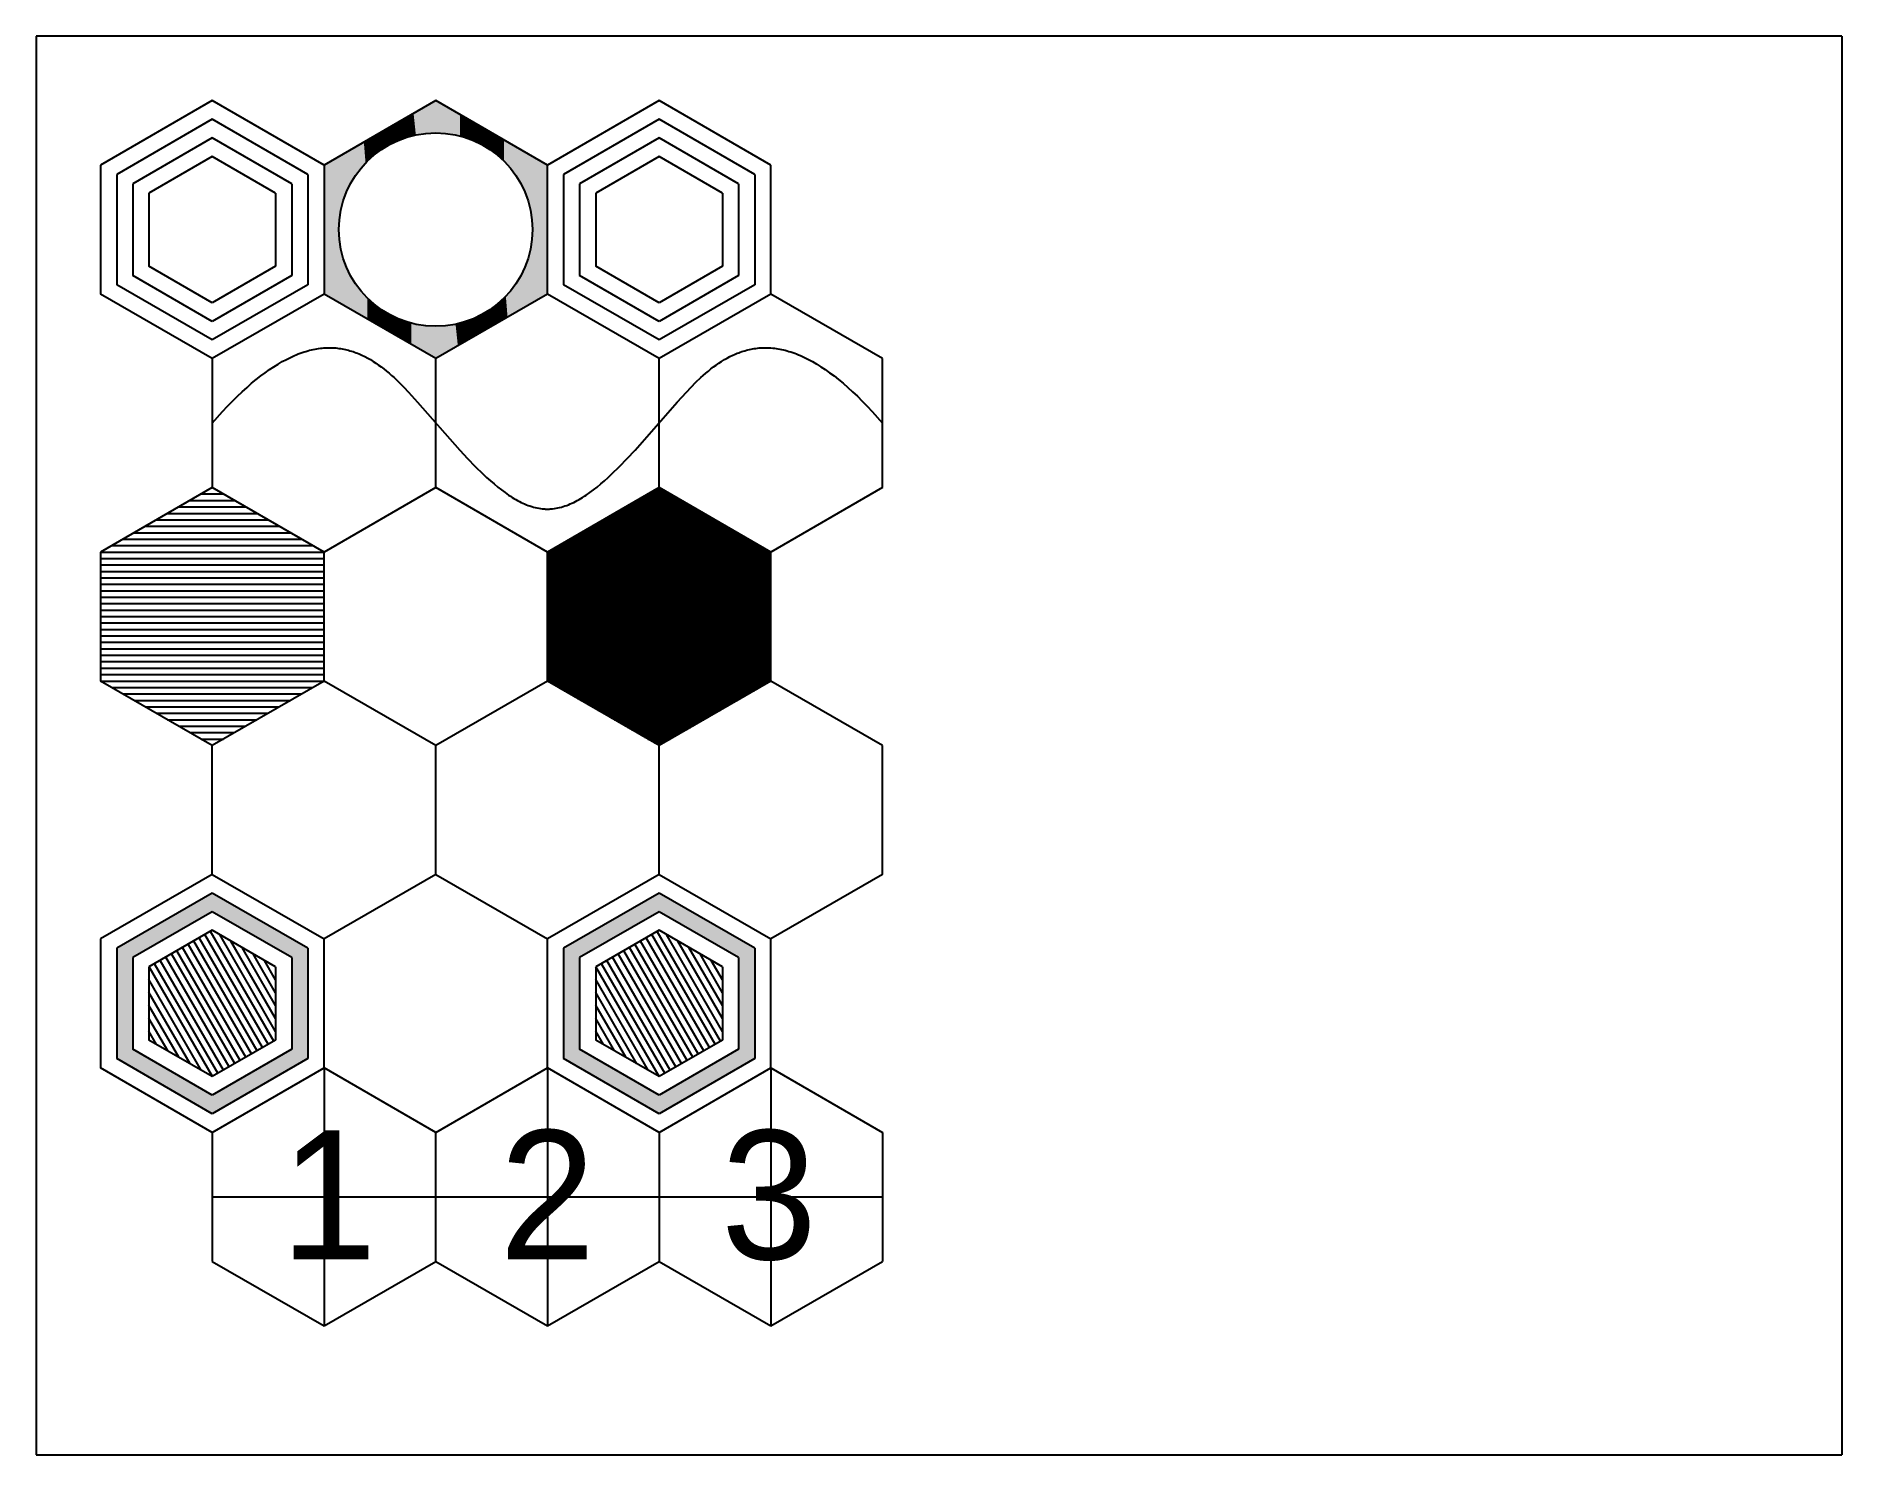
# Model space of a CAD drawing. Extents: x 0 to 280, y 0 to 220.
import ezdxf

# ---------------------------------------------------------------- set-up
doc = ezdxf.new("R2010")
doc.units = 0
for name, color, linetype in [('1__PRINTING_LAYERS_____1_2', 5, 'CONTINUOUS'), ('1__PRINTING_LAYERS_____1_3', 7, 'CONTINUOUS'), ('2__NON-PRINTING_LAYERS____', 3, 'CONTINUOUS')]:
    doc.layers.add(name, color=color, linetype=linetype)

msp = doc.modelspace()

# ---------------------------------------------------------------- texts
at = {"layer": '1__PRINTING_LAYERS_____1_3', "linetype": 'CONTINUOUS'}
for s, p in [('2', (71.85, 30.33)), ('3', (106.2, 30.33)), ('1', (37.92, 30.33))]:
    msp.add_text(s, height=20, dxfattribs=at).set_placement(p)

# ---------------------------------------------------------------- blocks, each defined once
blk = doc.blocks.new('*X1')
at = {"layer": '1__PRINTING_LAYERS_____1_3', "extrusion": (0, 0, -1)}
for p, q in [((32.52, 61.67), (22.7, 78.67)), ((33.39, 62.17), (23.57, 79.17)), ((34.26, 62.67), (24.44, 79.67)), ((35.12, 63.17), (25.3, 80.17)), ((35.99, 63.67), (26.17, 80.67)), ((36.86, 64.17), (27.03, 81.17)), ((37.14, 65.67), (28.48, 80.67)), ((37.14, 67.67), (30.21, 79.67)), ((37.14, 69.67), (31.94, 78.67)), ((27.33, 58.67), (17.51, 75.67)), ((28.19, 59.17), (18.37, 76.17)), ((29.06, 59.67), (19.24, 76.67)), ((29.93, 60.17), (20.11, 77.17)), ((30.79, 60.67), (20.97, 77.67)), ((31.66, 61.17), (21.84, 78.17)), ((37.14, 71.67), (33.68, 77.67)), ((37.14, 73.67), (35.41, 76.67)), ((25.61, 59.65), (17.5, 73.69)), ((23.87, 60.65), (17.5, 71.69)), ((22.14, 61.65), (17.5, 69.69)), ((20.41, 62.65), (17.5, 67.69)), ((18.68, 63.65), (17.5, 65.69))]:
    blk.add_line(p, q, dxfattribs=at)
blk = doc.blocks.new('*X2')
at = {"layer": '1__PRINTING_LAYERS_____1_2', "extrusion": (0, 0, -1)}
for p, q in [((101.81, 61.67), (91.99, 78.67)), ((102.67, 62.17), (92.85, 79.17)), ((103.54, 62.67), (93.72, 79.67)), ((104.41, 63.17), (94.58, 80.17)), ((105.27, 63.67), (95.45, 80.67)), ((106.14, 64.17), (96.32, 81.17)), ((106.42, 65.67), (97.76, 80.67)), ((106.42, 67.67), (99.49, 79.67)), ((106.42, 69.67), (101.23, 78.67)), ((96.61, 58.67), (86.79, 75.67)), ((97.48, 59.17), (87.66, 76.17)), ((98.34, 59.67), (88.52, 76.67)), ((99.21, 60.17), (89.39, 77.17)), ((100.07, 60.67), (90.25, 77.67)), ((100.94, 61.17), (91.12, 78.17)), ((106.42, 71.67), (102.96, 77.67)), ((106.42, 73.67), (104.69, 76.67)), ((94.89, 59.65), (86.78, 73.69)), ((93.16, 60.65), (86.78, 71.69)), ((91.42, 61.65), (86.78, 69.69)), ((89.69, 62.65), (86.78, 67.69)), ((87.96, 63.65), (86.78, 65.69))]:
    blk.add_line(p, q, dxfattribs=at)
blk = doc.blocks.new('*U3')
at = {"layer": '1__PRINTING_LAYERS_____1_3', "extrusion": (0, 0, -1)}
for points in [[(-96.6, 84.23), (-96.6, 87.11), (-84.28, 77.11)], [(-84.28, 77.11), (-96.6, 87.11), (-84.28, 80)], [(-96.6, 84.23), (-108.92, 80), (-96.6, 87.11)], [(-108.92, 77.11), (-108.92, 80), (-96.6, 84.23)], [(-84.28, 60), (-84.28, 80), (-81.78, 61.44)], [(-81.78, 61.44), (-84.28, 80), (-81.78, 78.56)], [(-108.92, 60), (-111.42, 78.56), (-108.92, 80)], [(-111.42, 61.44), (-111.42, 78.56), (-108.92, 60)], [(-84.28, 60), (-96.6, 55.77), (-84.28, 62.89)], [(-108.92, 60), (-108.92, 62.89), (-96.6, 52.89)], [(-96.6, 52.89), (-108.92, 62.89), (-96.6, 55.77)], [(-96.6, 52.89), (-96.6, 55.77), (-84.28, 60)]]:
    blk.add_solid(points, dxfattribs=at)
blk = doc.blocks.new('*U4')
at = {"layer": '1__PRINTING_LAYERS_____1_3', "extrusion": (0, 0, -1)}
for points in [[(-27.32, 84.23), (-27.32, 87.11), (-15, 77.11)], [(-15, 77.11), (-27.32, 87.11), (-15, 80)], [(-27.32, 84.23), (-39.64, 80), (-27.32, 87.11)], [(-39.64, 77.11), (-39.64, 80), (-27.32, 84.23)], [(-15, 60), (-15, 80), (-12.5, 61.44)], [(-12.5, 61.44), (-15, 80), (-12.5, 78.56)], [(-39.64, 60), (-42.14, 78.56), (-39.64, 80)], [(-42.14, 61.44), (-42.14, 78.56), (-39.64, 60)], [(-15, 60), (-27.32, 55.77), (-15, 62.89)], [(-39.64, 60), (-39.64, 62.89), (-27.32, 52.89)], [(-27.32, 52.89), (-39.64, 62.89), (-27.32, 55.77)], [(-27.32, 52.89), (-27.32, 55.77), (-15, 60)]]:
    blk.add_solid(points, dxfattribs=at)
blk = doc.blocks.new('*X5')
at = {"layer": '1__PRINTING_LAYERS_____1_3'}
for p, q in [((94, 148.5), (99.2, 148.5)), ((94.52, 148.8), (98.68, 148.8)), ((95.04, 149.1), (98.16, 149.1)), ((95.56, 149.4), (97.64, 149.4)), ((96.08, 149.7), (97.12, 149.7)), ((89.33, 145.8), (103.88, 145.8)), ((89.85, 146.1), (103.36, 146.1)), ((90.37, 146.4), (102.84, 146.4)), ((90.89, 146.7), (102.32, 146.7)), ((91.41, 147), (101.8, 147)), ((91.93, 147.3), (101.28, 147.3)), ((92.45, 147.6), (100.76, 147.6)), ((92.97, 147.9), (100.24, 147.9)), ((93.48, 148.2), (99.72, 148.2)), ((84.13, 142.8), (109.07, 142.8)), ((84.65, 143.1), (108.55, 143.1)), ((85.17, 143.4), (108.03, 143.4)), ((85.69, 143.7), (107.51, 143.7)), ((86.21, 144), (106.99, 144)), ((86.73, 144.3), (106.48, 144.3)), ((87.25, 144.6), (105.96, 144.6)), ((87.77, 144.9), (105.44, 144.9)), ((88.29, 145.2), (104.92, 145.2)), ((88.81, 145.5), (104.4, 145.5)), ((79.46, 140.1), (113.75, 140.1)), ((79.97, 140.4), (113.23, 140.4)), ((80.49, 140.7), (112.71, 140.7)), ((81.01, 141), (112.19, 141)), ((81.53, 141.3), (111.67, 141.3)), ((82.05, 141.6), (111.15, 141.6)), ((82.57, 141.9), (110.63, 141.9)), ((83.09, 142.2), (110.11, 142.2)), ((83.61, 142.5), (109.59, 142.5)), ((79.28, 139.8), (113.92, 139.8)), ((79.28, 139.5), (113.92, 139.5)), ((79.28, 139.2), (113.92, 139.2)), ((79.28, 138.9), (113.92, 138.9)), ((79.28, 138.6), (113.92, 138.6)), ((79.28, 138.3), (113.92, 138.3)), ((79.28, 138), (113.92, 138)), ((79.28, 137.7), (113.92, 137.7)), ((79.28, 137.4), (113.92, 137.4)), ((79.28, 137.1), (113.92, 137.1)), ((79.28, 136.8), (113.92, 136.8)), ((79.28, 136.5), (113.92, 136.5)), ((79.28, 136.2), (113.92, 136.2)), ((79.28, 135.9), (113.92, 135.9)), ((79.28, 135.6), (113.92, 135.6)), ((79.28, 135.3), (113.92, 135.3)), ((79.28, 135), (113.92, 135)), ((79.28, 134.7), (113.92, 134.7)), ((79.28, 134.4), (113.92, 134.4)), ((79.28, 134.1), (113.92, 134.1)), ((79.28, 133.8), (113.92, 133.8)), ((79.28, 133.5), (113.92, 133.5)), ((79.28, 133.2), (113.92, 133.2)), ((79.28, 132.9), (113.92, 132.9)), ((79.28, 132.6), (113.92, 132.6)), ((79.28, 132.3), (113.92, 132.3)), ((79.28, 132), (113.92, 132)), ((79.28, 131.7), (113.92, 131.7)), ((79.28, 131.4), (113.92, 131.4)), ((79.28, 131.1), (113.92, 131.1)), ((79.28, 130.8), (113.92, 130.8)), ((79.28, 130.5), (113.92, 130.5)), ((79.28, 130.2), (113.92, 130.2)), ((79.28, 129.9), (113.92, 129.9)), ((79.28, 129.6), (113.92, 129.6)), ((79.28, 129.3), (113.92, 129.3)), ((79.28, 129), (113.92, 129)), ((79.28, 128.7), (113.92, 128.7)), ((79.28, 128.4), (113.92, 128.4)), ((79.28, 128.1), (113.92, 128.1)), ((79.28, 127.8), (113.92, 127.8)), ((79.28, 127.5), (113.92, 127.5)), ((79.28, 127.2), (113.92, 127.2)), ((79.28, 126.9), (113.92, 126.9)), ((79.28, 126.6), (113.92, 126.6)), ((79.28, 126.3), (113.92, 126.3)), ((79.28, 126), (113.92, 126)), ((79.28, 125.7), (113.92, 125.7)), ((79.28, 125.4), (113.92, 125.4)), ((79.28, 125.1), (113.92, 125.1)), ((79.28, 124.8), (113.92, 124.8)), ((79.28, 124.5), (113.92, 124.5)), ((79.28, 124.2), (113.92, 124.2)), ((79.28, 123.9), (113.92, 123.9)), ((79.28, 123.6), (113.92, 123.6)), ((79.28, 123.3), (113.92, 123.3)), ((79.28, 123), (113.92, 123)), ((79.28, 122.7), (113.92, 122.7)), ((79.28, 122.4), (113.92, 122.4)), ((79.28, 122.1), (113.92, 122.1)), ((79.28, 121.8), (113.92, 121.8)), ((79.28, 121.5), (113.92, 121.5)), ((79.28, 121.2), (113.92, 121.2)), ((79.28, 120.9), (113.92, 120.9)), ((79.28, 120.6), (113.92, 120.6)), ((79.28, 120.3), (113.92, 120.3)), ((79.28, 120), (113.92, 120)), ((79.8, 119.7), (113.4, 119.7)), ((80.32, 119.4), (112.88, 119.4)), ((80.84, 119.1), (112.36, 119.1)), ((81.36, 118.8), (111.84, 118.8)), ((81.88, 118.5), (111.32, 118.5)), ((82.4, 118.2), (110.81, 118.2)), ((82.92, 117.9), (110.29, 117.9)), ((83.44, 117.6), (109.77, 117.6)), ((83.96, 117.3), (109.25, 117.3)), ((84.48, 117), (108.73, 117)), ((85, 116.7), (108.21, 116.7)), ((85.52, 116.4), (107.69, 116.4)), ((86.04, 116.1), (107.17, 116.1)), ((86.56, 115.8), (106.65, 115.8)), ((87.08, 115.5), (106.13, 115.5)), ((87.6, 115.2), (105.61, 115.2)), ((88.12, 114.9), (105.09, 114.9)), ((88.64, 114.6), (104.57, 114.6)), ((89.15, 114.3), (104.05, 114.3)), ((89.67, 114), (103.53, 114)), ((90.19, 113.7), (103.01, 113.7)), ((90.71, 113.4), (102.49, 113.4)), ((91.23, 113.1), (101.97, 113.1)), ((91.75, 112.8), (101.45, 112.8)), ((92.27, 112.5), (100.93, 112.5)), ((92.79, 112.2), (100.41, 112.2)), ((93.31, 111.9), (99.89, 111.9)), ((93.83, 111.6), (99.37, 111.6)), ((94.35, 111.3), (98.85, 111.3)), ((94.87, 111), (98.33, 111)), ((95.39, 110.7), (97.81, 110.7)), ((95.91, 110.4), (97.3, 110.4)), ((96.43, 110.1), (96.78, 110.1))]:
    blk.add_line(p, q, dxfattribs=at)
blk = doc.blocks.new('*X6')
at = {"layer": '1__PRINTING_LAYERS_____1_3'}
for p, q in [((25.59, 149), (29.05, 149)), ((20.39, 146), (34.25, 146)), ((22.12, 147), (32.52, 147)), ((23.86, 148), (30.78, 148)), ((15.2, 143), (39.44, 143)), ((16.93, 144), (37.71, 144)), ((18.66, 145), (35.98, 145)), ((10, 140), (44.64, 140)), ((11.73, 141), (42.91, 141)), ((13.46, 142), (41.18, 142)), ((10, 139), (44.64, 139)), ((10, 138), (44.64, 138)), ((10, 137), (44.64, 137)), ((10, 136), (44.64, 136)), ((10, 135), (44.64, 135)), ((10, 134), (44.64, 134)), ((10, 133), (44.64, 133)), ((10, 132), (44.64, 132)), ((10, 131), (44.64, 131)), ((10, 130), (44.64, 130)), ((10, 129), (44.64, 129)), ((10, 128), (44.64, 128)), ((10, 127), (44.64, 127)), ((10, 126), (44.64, 126)), ((10, 125), (44.64, 125)), ((10, 124), (44.64, 124)), ((10, 123), (44.64, 123)), ((10, 122), (44.64, 122)), ((10, 121), (44.64, 121)), ((10, 120), (44.64, 120)), ((10, 120), (44.64, 120)), ((11.73, 119), (42.91, 119)), ((13.46, 118), (41.18, 118)), ((15.2, 117), (39.44, 117)), ((16.93, 116), (37.71, 116)), ((18.66, 115), (35.98, 115)), ((20.39, 114), (34.25, 114)), ((22.12, 113), (32.52, 113)), ((23.86, 112), (30.78, 112)), ((25.59, 111), (29.05, 111))]:
    blk.add_line(p, q, dxfattribs=at)
blk = doc.blocks.new('*U7')
at = {"layer": '1__PRINTING_LAYERS_____1_3'}
for points in [[(57.14, 204.2), (56.79, 207.01), (57.14, 207.21)], [(57.48, 204.32), (57.14, 207.21), (57.48, 207.42)], [(57.14, 204.2), (57.14, 207.21), (57.48, 204.32)], [(57.83, 204.42), (57.48, 207.42), (57.83, 207.62)], [(57.48, 204.32), (57.48, 207.42), (57.83, 204.42)], [(58.18, 204.52), (57.83, 207.62), (58.18, 207.82)], [(57.83, 204.42), (57.83, 207.62), (58.18, 204.52)], [(58.53, 204.6), (58.18, 207.82), (58.53, 208.02)], [(58.18, 204.52), (58.18, 207.82), (58.53, 204.6)], [(58.88, 204.68), (58.53, 208.02), (58.88, 208.22)], [(58.53, 204.6), (58.53, 208.02), (58.88, 204.68)], [(59.23, 204.75), (58.88, 208.22), (59.23, 208.42)], [(58.88, 204.68), (58.88, 208.22), (59.23, 204.75)], [(59.58, 204.81), (59.23, 208.42), (59.58, 208.62)], [(59.23, 204.75), (59.23, 208.42), (59.58, 204.81)], [(59.93, 204.86), (59.58, 208.62), (59.93, 208.82)], [(59.58, 204.81), (59.58, 208.62), (59.93, 204.86)], [(60.27, 204.9), (59.93, 208.82), (60.27, 209.02)], [(59.93, 204.86), (59.93, 208.82), (60.27, 204.9)], [(60.61, 204.94), (60.27, 209.02), (60.61, 209.22)], [(60.27, 204.9), (60.27, 209.02), (60.61, 204.94)], [(60.95, 204.97), (60.61, 209.22), (60.95, 209.42)], [(60.61, 204.94), (60.61, 209.22), (60.95, 204.97)], [(61.29, 204.99), (60.95, 209.42), (61.29, 209.61)], [(60.95, 204.97), (60.95, 209.42), (61.29, 204.99)], [(61.63, 205), (61.29, 209.61), (61.63, 209.81)], [(61.29, 204.99), (61.29, 209.61), (61.63, 205)], [(61.96, 205), (61.63, 209.81), (61.96, 210)], [(61.63, 205), (61.63, 209.81), (61.96, 205)], [(61.96, 205), (61.96, 210), (62.29, 205)], [(62.29, 205), (61.96, 210), (62.29, 209.81)], [(62.29, 205), (62.29, 209.81), (62.63, 204.99)], [(62.63, 204.99), (62.29, 209.81), (62.63, 209.61)], [(62.63, 204.99), (62.63, 209.61), (62.97, 204.97)], [(62.97, 204.97), (62.63, 209.61), (62.97, 209.42)], [(62.97, 204.97), (62.97, 209.42), (63.31, 204.94)], [(63.31, 204.94), (62.97, 209.42), (63.31, 209.22)], [(63.31, 204.94), (63.31, 209.22), (63.65, 204.9)], [(63.65, 204.9), (63.31, 209.22), (63.65, 209.02)], [(63.65, 204.9), (63.65, 209.02), (64, 204.86)], [(64, 204.86), (63.65, 209.02), (64, 208.82)], [(64, 204.86), (64, 208.82), (64.34, 204.81)], [(64.34, 204.81), (64, 208.82), (64.34, 208.62)], [(64.34, 204.81), (64.34, 208.62), (64.69, 204.75)], [(64.69, 204.75), (64.34, 208.62), (64.69, 208.42)], [(64.69, 204.75), (64.69, 208.42), (65.04, 204.68)], [(65.04, 204.68), (64.69, 208.42), (65.04, 208.22)], [(65.04, 204.68), (65.04, 208.22), (65.39, 204.6)], [(65.39, 204.6), (65.04, 208.22), (65.39, 208.02)], [(65.39, 204.6), (65.39, 208.02), (65.74, 204.52)], [(65.74, 204.52), (65.39, 208.02), (65.74, 207.82)], [(65.74, 204.52), (65.74, 207.82), (66.09, 204.42)], [(66.09, 204.42), (65.74, 207.82), (66.09, 207.62)], [(66.09, 204.42), (66.09, 207.62), (66.44, 204.32)], [(66.44, 204.32), (66.09, 207.62), (66.44, 207.42)], [(66.44, 204.32), (66.44, 207.42), (66.79, 204.2)], [(66.79, 204.2), (66.44, 207.42), (66.79, 207.21)], [(66.79, 204.2), (66.79, 207.21), (67.14, 204.08)], [(67.14, 204.08), (66.79, 207.21), (67.14, 207.01)], [(52.51, 201.65), (52.21, 204.37), (52.51, 204.54)], [(52.81, 201.89), (52.51, 204.54), (52.81, 204.72)], [(52.51, 201.65), (52.51, 204.54), (52.81, 201.89)], [(53.12, 202.12), (52.81, 204.72), (53.12, 204.9)], [(52.81, 201.89), (52.81, 204.72), (53.12, 202.12)], [(53.43, 202.34), (53.12, 204.9), (53.43, 205.08)], [(53.12, 202.12), (53.12, 204.9), (53.43, 202.34)], [(53.75, 202.55), (53.43, 205.08), (53.75, 205.26)], [(53.43, 202.34), (53.43, 205.08), (53.75, 202.55)], [(54.08, 202.76), (53.75, 205.26), (54.08, 205.45)], [(53.75, 202.55), (53.75, 205.26), (54.08, 202.76)], [(54.41, 202.96), (54.08, 205.45), (54.41, 205.64)], [(54.08, 202.76), (54.08, 205.45), (54.41, 202.96)], [(54.74, 203.15), (54.41, 205.64), (54.74, 205.83)], [(54.41, 202.96), (54.41, 205.64), (54.74, 203.15)], [(55.07, 203.32), (54.74, 205.83), (55.07, 206.02)], [(54.74, 203.15), (54.74, 205.83), (55.07, 203.32)], [(55.41, 203.49), (55.07, 206.02), (55.41, 206.22)], [(55.07, 203.32), (55.07, 206.02), (55.41, 203.49)], [(55.75, 203.65), (55.41, 206.22), (55.75, 206.41)], [(55.41, 203.49), (55.41, 206.22), (55.75, 203.65)], [(56.09, 203.81), (55.75, 206.41), (56.09, 206.61)], [(55.75, 203.65), (55.75, 206.41), (56.09, 203.81)], [(56.44, 203.95), (56.09, 206.61), (56.44, 206.81)], [(56.09, 203.81), (56.09, 206.61), (56.44, 203.95)], [(56.79, 204.08), (56.44, 206.81), (56.79, 207.01)], [(56.44, 203.95), (56.44, 206.81), (56.79, 204.08)], [(56.79, 204.08), (56.79, 207.01), (57.14, 204.2)], [(67.14, 204.08), (67.14, 207.01), (67.48, 203.95)], [(67.48, 203.95), (67.14, 207.01), (67.48, 206.81)], [(67.48, 203.95), (67.48, 206.81), (67.83, 203.81)], [(67.83, 203.81), (67.48, 206.81), (67.83, 206.61)], [(67.83, 203.81), (67.83, 206.61), (68.17, 203.65)], [(68.17, 203.65), (67.83, 206.61), (68.17, 206.41)], [(68.17, 203.65), (68.17, 206.41), (68.51, 203.49)], [(68.51, 203.49), (68.17, 206.41), (68.51, 206.22)], [(68.51, 203.49), (68.51, 206.22), (68.85, 203.32)], [(68.85, 203.32), (68.51, 206.22), (68.85, 206.02)], [(68.85, 203.32), (68.85, 206.02), (69.19, 203.15)], [(69.19, 203.15), (68.85, 206.02), (69.19, 205.83)], [(69.19, 203.15), (69.19, 205.83), (69.52, 202.96)], [(69.52, 202.96), (69.19, 205.83), (69.52, 205.64)], [(69.52, 202.96), (69.52, 205.64), (69.85, 202.76)], [(69.85, 202.76), (69.52, 205.64), (69.85, 205.45)], [(69.85, 202.76), (69.85, 205.45), (70.17, 202.55)], [(70.17, 202.55), (69.85, 205.45), (70.17, 205.26)], [(70.17, 202.55), (70.17, 205.26), (70.49, 202.34)], [(70.49, 202.34), (70.17, 205.26), (70.49, 205.08)], [(70.49, 202.34), (70.49, 205.08), (70.8, 202.12)], [(70.8, 202.12), (70.49, 205.08), (70.8, 204.9)], [(70.8, 202.12), (70.8, 204.9), (71.11, 201.89)], [(71.11, 201.89), (70.8, 204.9), (71.11, 204.72)], [(71.11, 201.89), (71.11, 204.72), (71.42, 201.65)], [(71.42, 201.65), (71.11, 204.72), (71.42, 204.54)], [(71.42, 201.65), (71.42, 204.54), (71.71, 201.4)], [(71.71, 201.4), (71.42, 204.54), (71.71, 204.37)], [(47.44, 193.78), (47.36, 201.57), (47.44, 201.62)], [(47.54, 194.13), (47.44, 201.62), (47.54, 201.67)], [(47.44, 193.78), (47.44, 201.62), (47.54, 194.13)], [(47.65, 194.48), (47.54, 201.67), (47.65, 201.73)], [(47.54, 194.13), (47.54, 201.67), (47.65, 194.48)], [(47.76, 194.83), (47.65, 201.73), (47.76, 201.8)], [(47.65, 194.48), (47.65, 201.73), (47.76, 194.83)], [(47.88, 195.17), (47.76, 201.8), (47.88, 201.87)], [(47.76, 194.83), (47.76, 201.8), (47.88, 195.17)], [(48.01, 195.52), (47.88, 201.87), (48.01, 201.95)], [(47.88, 195.17), (47.88, 201.87), (48.01, 195.52)], [(48.16, 195.87), (48.01, 201.95), (48.16, 202.03)], [(48.01, 195.52), (48.01, 201.95), (48.16, 195.87)], [(48.31, 196.21), (48.16, 202.03), (48.31, 202.12)], [(48.16, 195.87), (48.16, 202.03), (48.31, 196.21)], [(48.47, 196.55), (48.31, 202.12), (48.47, 202.21)], [(48.31, 196.21), (48.31, 202.12), (48.47, 196.55)], [(48.64, 196.89), (48.47, 202.21), (48.64, 202.31)], [(48.47, 196.55), (48.47, 202.21), (48.64, 196.89)], [(48.82, 197.22), (48.64, 202.31), (48.82, 202.41)], [(48.64, 196.89), (48.64, 202.31), (48.82, 197.22)], [(49, 197.56), (48.82, 202.41), (49, 202.52)], [(48.82, 197.22), (48.82, 202.41), (49, 197.56)], [(49.2, 197.88), (49, 202.52), (49.2, 202.63)], [(49, 197.56), (49, 202.52), (49.2, 197.88)], [(49.41, 198.21), (49.2, 202.63), (49.41, 202.75)], [(49.2, 197.88), (49.2, 202.63), (49.41, 198.21)], [(49.62, 198.53), (49.41, 202.75), (49.62, 202.88)], [(49.41, 198.21), (49.41, 202.75), (49.62, 198.53)], [(49.84, 198.84), (49.62, 202.88), (49.84, 203)], [(49.62, 198.53), (49.62, 202.88), (49.84, 198.84)], [(50.08, 199.15), (49.84, 203), (50.08, 203.14)], [(49.84, 198.84), (49.84, 203), (50.08, 199.15)], [(50.32, 199.45), (50.08, 203.14), (50.32, 203.28)], [(50.08, 199.15), (50.08, 203.14), (50.32, 199.45)], [(50.56, 199.75), (50.32, 203.28), (50.56, 203.42)], [(50.32, 199.45), (50.32, 203.28), (50.56, 199.75)], [(50.82, 200.04), (50.56, 203.42), (50.82, 203.57)], [(50.56, 199.75), (50.56, 203.42), (50.82, 200.04)], [(51.08, 200.33), (50.82, 203.57), (51.08, 203.72)], [(50.82, 200.04), (50.82, 203.57), (51.08, 200.33)], [(51.35, 200.61), (51.08, 203.72), (51.35, 203.88)], [(51.08, 200.33), (51.08, 203.72), (51.35, 200.61)], [(51.63, 200.88), (51.35, 203.88), (51.63, 204.04)], [(51.35, 200.61), (51.35, 203.88), (51.63, 200.88)], [(51.92, 201.14), (51.63, 204.04), (51.92, 204.2)], [(51.63, 200.88), (51.63, 204.04), (51.92, 201.14)], [(52.21, 201.4), (51.92, 204.2), (52.21, 204.37)], [(51.92, 201.14), (51.92, 204.2), (52.21, 201.4)], [(52.21, 201.4), (52.21, 204.37), (52.51, 201.65)], [(71.71, 201.4), (71.71, 204.37), (72.01, 201.14)], [(72.01, 201.14), (71.71, 204.37), (72.01, 204.2)], [(72.01, 201.14), (72.01, 204.2), (72.29, 200.88)], [(72.29, 200.88), (72.01, 204.2), (72.29, 204.04)], [(72.29, 200.88), (72.29, 204.04), (72.57, 200.61)], [(72.57, 200.61), (72.29, 204.04), (72.57, 203.88)], [(72.57, 200.61), (72.57, 203.88), (72.84, 200.33)], [(72.84, 200.33), (72.57, 203.88), (72.84, 203.72)], [(72.84, 200.33), (72.84, 203.72), (73.1, 200.04)], [(73.1, 200.04), (72.84, 203.72), (73.1, 203.57)], [(73.1, 200.04), (73.1, 203.57), (73.36, 199.75)], [(73.36, 199.75), (73.1, 203.57), (73.36, 203.42)], [(73.36, 199.75), (73.36, 203.42), (73.61, 199.45)], [(73.61, 199.45), (73.36, 203.42), (73.61, 203.28)], [(73.61, 199.45), (73.61, 203.28), (73.85, 199.15)], [(73.85, 199.15), (73.61, 203.28), (73.85, 203.14)], [(73.85, 199.15), (73.85, 203.14), (74.08, 198.84)], [(74.08, 198.84), (73.85, 203.14), (74.08, 203)], [(74.08, 198.84), (74.08, 203), (74.3, 198.53)], [(74.3, 198.53), (74.08, 203), (74.3, 202.88)], [(74.3, 198.53), (74.3, 202.88), (74.52, 198.21)], [(74.52, 198.21), (74.3, 202.88), (74.52, 202.75)], [(74.52, 198.21), (74.52, 202.75), (74.72, 197.88)], [(74.72, 197.88), (74.52, 202.75), (74.72, 202.63)], [(74.72, 197.88), (74.72, 202.63), (74.92, 197.56)], [(74.92, 197.56), (74.72, 202.63), (74.92, 202.52)], [(74.92, 197.56), (74.92, 202.52), (75.11, 197.22)], [(75.11, 197.22), (74.92, 202.52), (75.11, 202.41)], [(75.11, 197.22), (75.11, 202.41), (75.29, 196.89)], [(75.29, 196.89), (75.11, 202.41), (75.29, 202.31)], [(75.29, 196.89), (75.29, 202.31), (75.46, 196.55)], [(75.46, 196.55), (75.29, 202.31), (75.46, 202.21)], [(75.46, 196.55), (75.46, 202.21), (75.62, 196.21)], [(75.62, 196.21), (75.46, 202.21), (75.62, 202.12)], [(75.62, 196.21), (75.62, 202.12), (75.77, 195.87)], [(75.77, 195.87), (75.62, 202.12), (75.77, 202.03)], [(75.77, 195.87), (75.77, 202.03), (75.91, 195.52)], [(75.91, 195.52), (75.77, 202.03), (75.91, 201.95)], [(75.91, 195.52), (75.91, 201.95), (76.04, 195.17)], [(76.04, 195.17), (75.91, 201.95), (76.04, 201.87)], [(76.04, 195.17), (76.04, 201.87), (76.16, 194.83)], [(76.16, 194.83), (76.04, 201.87), (76.16, 201.8)], [(76.16, 194.83), (76.16, 201.8), (76.28, 194.48)], [(76.28, 194.48), (76.16, 201.8), (76.28, 201.73)], [(76.28, 194.48), (76.28, 201.73), (76.38, 194.13)], [(76.38, 194.13), (76.28, 201.73), (76.38, 201.67)], [(76.38, 194.13), (76.38, 201.67), (76.48, 193.78)], [(76.48, 193.78), (76.38, 201.67), (76.48, 201.62)], [(76.48, 193.78), (76.48, 201.62), (76.56, 193.43)], [(76.56, 193.43), (76.48, 201.62), (76.56, 201.57)], [(46.96, 178.66), (44.64, 200), (46.96, 201.34)], [(44.64, 180), (44.64, 200), (46.96, 178.66)], [(46.96, 190), (46.96, 201.34), (46.97, 190.33)], [(46.97, 190.33), (46.96, 201.34), (46.97, 201.34)], [(46.98, 190.67), (46.97, 201.34), (46.98, 201.35)], [(46.97, 190.33), (46.97, 201.34), (46.98, 190.67)], [(47, 191.01), (46.98, 201.35), (47, 201.36)], [(46.98, 190.67), (46.98, 201.35), (47, 191.01)], [(47.02, 191.35), (47, 201.36), (47.02, 201.37)], [(47, 191.01), (47, 201.36), (47.02, 191.35)], [(47.06, 191.69), (47.02, 201.37), (47.06, 201.39)], [(47.02, 191.35), (47.02, 201.37), (47.06, 191.69)], [(47.1, 192.04), (47.06, 201.39), (47.1, 201.42)], [(47.06, 191.69), (47.06, 201.39), (47.1, 192.04)], [(47.15, 192.38), (47.1, 201.42), (47.15, 201.45)], [(47.1, 192.04), (47.1, 201.42), (47.15, 192.38)], [(47.21, 192.73), (47.15, 201.45), (47.21, 201.48)], [(47.15, 192.38), (47.15, 201.45), (47.21, 192.73)], [(47.28, 193.08), (47.21, 201.48), (47.28, 201.52)], [(47.21, 192.73), (47.21, 201.48), (47.28, 193.08)], [(47.36, 193.43), (47.28, 201.52), (47.36, 201.57)], [(47.28, 193.08), (47.28, 201.52), (47.36, 193.43)], [(47.36, 193.43), (47.36, 201.57), (47.44, 193.78)], [(76.56, 193.43), (76.56, 201.57), (76.64, 193.08)], [(76.64, 193.08), (76.56, 201.57), (76.64, 201.52)], [(76.64, 193.08), (76.64, 201.52), (76.71, 192.73)], [(76.71, 192.73), (76.64, 201.52), (76.71, 201.48)], [(76.71, 192.73), (76.71, 201.48), (76.77, 192.38)], [(76.77, 192.38), (76.71, 201.48), (76.77, 201.45)], [(76.77, 192.38), (76.77, 201.45), (76.82, 192.04)], [(76.82, 192.04), (76.77, 201.45), (76.82, 201.42)], [(76.82, 192.04), (76.82, 201.42), (76.87, 191.69)], [(76.87, 191.69), (76.82, 201.42), (76.87, 201.39)], [(76.87, 191.69), (76.87, 201.39), (76.9, 191.35)], [(76.9, 191.35), (76.87, 201.39), (76.9, 201.37)], [(76.9, 191.35), (76.9, 201.37), (76.93, 191.01)], [(76.93, 191.01), (76.9, 201.37), (76.93, 201.36)], [(76.93, 191.01), (76.93, 201.36), (76.95, 190.67)], [(76.95, 190.67), (76.93, 201.36), (76.95, 201.35)], [(76.95, 190.67), (76.95, 201.35), (76.96, 190.33)], [(76.96, 190.33), (76.95, 201.35), (76.96, 201.34)], [(76.96, 190.33), (76.96, 201.34), (76.96, 190)], [(76.96, 190), (76.96, 201.34), (76.96, 201.34)], [(76.96, 178.66), (76.96, 201.34), (79.28, 180)], [(79.28, 180), (76.96, 201.34), (79.28, 200)], [(46.96, 178.66), (46.96, 190), (46.97, 178.66)], [(46.97, 178.66), (46.96, 190), (46.97, 189.67)], [(46.97, 178.66), (46.97, 189.67), (46.98, 178.65)], [(46.98, 178.65), (46.97, 189.67), (46.98, 189.33)], [(46.98, 178.65), (46.98, 189.33), (47, 178.64)], [(47, 178.64), (46.98, 189.33), (47, 188.99)], [(47, 178.64), (47, 188.99), (47.02, 178.63)], [(47.02, 178.63), (47, 188.99), (47.02, 188.65)], [(47.02, 178.63), (47.02, 188.65), (47.06, 178.61)], [(47.06, 178.61), (47.02, 188.65), (47.06, 188.31)], [(47.06, 178.61), (47.06, 188.31), (47.1, 178.58)], [(47.1, 178.58), (47.06, 188.31), (47.1, 187.96)], [(47.1, 178.58), (47.1, 187.96), (47.15, 178.55)], [(47.15, 178.55), (47.1, 187.96), (47.15, 187.62)], [(47.15, 178.55), (47.15, 187.62), (47.21, 178.52)], [(47.21, 178.52), (47.15, 187.62), (47.21, 187.27)], [(76.77, 178.55), (76.71, 187.27), (76.77, 187.62)], [(76.82, 178.58), (76.77, 187.62), (76.82, 187.96)], [(76.77, 178.55), (76.77, 187.62), (76.82, 178.58)], [(76.87, 178.61), (76.82, 187.96), (76.87, 188.31)], [(76.82, 178.58), (76.82, 187.96), (76.87, 178.61)], [(76.9, 178.63), (76.87, 188.31), (76.9, 188.65)], [(76.87, 178.61), (76.87, 188.31), (76.9, 178.63)], [(76.93, 178.64), (76.9, 188.65), (76.93, 188.99)], [(76.9, 178.63), (76.9, 188.65), (76.93, 178.64)], [(76.95, 178.65), (76.93, 188.99), (76.95, 189.33)], [(76.93, 178.64), (76.93, 188.99), (76.95, 178.65)], [(76.96, 178.66), (76.95, 189.33), (76.96, 189.67)], [(76.95, 178.65), (76.95, 189.33), (76.96, 178.66)], [(76.96, 178.66), (76.96, 189.67), (76.96, 190)], [(76.96, 178.66), (76.96, 189.67), (76.96, 178.66)], [(47.21, 178.52), (47.21, 187.27), (47.28, 178.48)], [(47.28, 178.48), (47.21, 187.27), (47.28, 186.92)], [(47.28, 178.48), (47.28, 186.92), (47.36, 178.43)], [(47.36, 178.43), (47.28, 186.92), (47.36, 186.57)], [(47.36, 178.43), (47.36, 186.57), (47.44, 178.38)], [(47.44, 178.38), (47.36, 186.57), (47.44, 186.22)], [(47.44, 178.38), (47.44, 186.22), (47.54, 178.33)], [(47.54, 178.33), (47.44, 186.22), (47.54, 185.87)], [(47.54, 178.33), (47.54, 185.87), (47.65, 178.27)], [(47.65, 178.27), (47.54, 185.87), (47.65, 185.52)], [(47.65, 178.27), (47.65, 185.52), (47.76, 178.2)], [(47.76, 178.2), (47.65, 185.52), (47.76, 185.17)], [(47.76, 178.2), (47.76, 185.17), (47.88, 178.13)], [(47.88, 178.13), (47.76, 185.17), (47.88, 184.83)], [(47.88, 178.13), (47.88, 184.83), (48.01, 178.05)], [(48.01, 178.05), (47.88, 184.83), (48.01, 184.48)], [(76.04, 178.13), (75.91, 184.48), (76.04, 184.83)], [(76.16, 178.2), (76.04, 184.83), (76.16, 185.17)], [(76.04, 178.13), (76.04, 184.83), (76.16, 178.2)], [(76.28, 178.27), (76.16, 185.17), (76.28, 185.52)], [(76.16, 178.2), (76.16, 185.17), (76.28, 178.27)], [(76.38, 178.33), (76.28, 185.52), (76.38, 185.87)], [(76.28, 178.27), (76.28, 185.52), (76.38, 178.33)], [(76.48, 178.38), (76.38, 185.87), (76.48, 186.22)], [(76.38, 178.33), (76.38, 185.87), (76.48, 178.38)], [(76.56, 178.43), (76.48, 186.22), (76.56, 186.57)], [(76.48, 178.38), (76.48, 186.22), (76.56, 178.43)], [(76.64, 178.48), (76.56, 186.57), (76.64, 186.92)], [(76.56, 178.43), (76.56, 186.57), (76.64, 178.48)], [(76.71, 178.52), (76.64, 186.92), (76.71, 187.27)], [(76.64, 178.48), (76.64, 186.92), (76.71, 178.52)], [(76.71, 178.52), (76.71, 187.27), (76.77, 178.55)], [(48.01, 178.05), (48.01, 184.48), (48.16, 177.97)], [(48.16, 177.97), (48.01, 184.48), (48.16, 184.13)], [(48.16, 177.97), (48.16, 184.13), (48.31, 177.88)], [(48.31, 177.88), (48.16, 184.13), (48.31, 183.79)], [(48.31, 177.88), (48.31, 183.79), (48.47, 177.79)], [(48.47, 177.79), (48.31, 183.79), (48.47, 183.45)], [(48.47, 177.79), (48.47, 183.45), (48.64, 177.69)], [(48.64, 177.69), (48.47, 183.45), (48.64, 183.11)], [(48.64, 177.69), (48.64, 183.11), (48.82, 177.59)], [(48.82, 177.59), (48.64, 183.11), (48.82, 182.78)], [(48.82, 177.59), (48.82, 182.78), (49, 177.48)], [(49, 177.48), (48.82, 182.78), (49, 182.44)], [(49, 177.48), (49, 182.44), (49.2, 177.37)], [(49.2, 177.37), (49, 182.44), (49.2, 182.12)], [(49.2, 177.37), (49.2, 182.12), (49.41, 177.25)], [(49.41, 177.25), (49.2, 182.12), (49.41, 181.79)], [(74.72, 177.37), (74.52, 181.79), (74.72, 182.12)], [(74.92, 177.48), (74.72, 182.12), (74.92, 182.44)], [(74.72, 177.37), (74.72, 182.12), (74.92, 177.48)], [(75.11, 177.59), (74.92, 182.44), (75.11, 182.78)], [(74.92, 177.48), (74.92, 182.44), (75.11, 177.59)], [(75.29, 177.69), (75.11, 182.78), (75.29, 183.11)], [(75.11, 177.59), (75.11, 182.78), (75.29, 177.69)], [(75.46, 177.79), (75.29, 183.11), (75.46, 183.45)], [(75.29, 177.69), (75.29, 183.11), (75.46, 177.79)], [(75.62, 177.88), (75.46, 183.45), (75.62, 183.79)], [(75.46, 177.79), (75.46, 183.45), (75.62, 177.88)], [(75.77, 177.97), (75.62, 183.79), (75.77, 184.13)], [(75.62, 177.88), (75.62, 183.79), (75.77, 177.97)], [(75.91, 178.05), (75.77, 184.13), (75.91, 184.48)], [(75.77, 177.97), (75.77, 184.13), (75.91, 178.05)], [(75.91, 178.05), (75.91, 184.48), (76.04, 178.13)], [(49.41, 177.25), (49.41, 181.79), (49.62, 177.12)], [(49.62, 177.12), (49.41, 181.79), (49.62, 181.47)], [(49.62, 177.12), (49.62, 181.47), (49.84, 177)], [(49.84, 177), (49.62, 181.47), (49.84, 181.16)], [(49.84, 177), (49.84, 181.16), (50.08, 176.86)], [(50.08, 176.86), (49.84, 181.16), (50.08, 180.85)], [(50.08, 176.86), (50.08, 180.85), (50.32, 176.72)], [(50.32, 176.72), (50.08, 180.85), (50.32, 180.55)], [(50.32, 176.72), (50.32, 180.55), (50.56, 176.58)], [(50.56, 176.58), (50.32, 180.55), (50.56, 180.25)], [(50.56, 176.58), (50.56, 180.25), (50.82, 176.43)], [(50.82, 176.43), (50.56, 180.25), (50.82, 179.96)], [(50.82, 176.43), (50.82, 179.96), (51.08, 176.28)], [(51.08, 176.28), (50.82, 179.96), (51.08, 179.67)], [(51.08, 176.28), (51.08, 179.67), (51.35, 176.12)], [(51.35, 176.12), (51.08, 179.67), (51.35, 179.39)], [(51.35, 176.12), (51.35, 179.39), (51.63, 175.96)], [(51.63, 175.96), (51.35, 179.39), (51.63, 179.12)], [(72.57, 176.12), (72.29, 179.12), (72.57, 179.39)], [(72.84, 176.28), (72.57, 179.39), (72.84, 179.67)], [(72.57, 176.12), (72.57, 179.39), (72.84, 176.28)], [(73.1, 176.43), (72.84, 179.67), (73.1, 179.96)], [(72.84, 176.28), (72.84, 179.67), (73.1, 176.43)], [(73.36, 176.58), (73.1, 179.96), (73.36, 180.25)], [(73.1, 176.43), (73.1, 179.96), (73.36, 176.58)], [(73.61, 176.72), (73.36, 180.25), (73.61, 180.55)], [(73.36, 176.58), (73.36, 180.25), (73.61, 176.72)], [(73.85, 176.86), (73.61, 180.55), (73.85, 180.85)], [(73.61, 176.72), (73.61, 180.55), (73.85, 176.86)], [(74.08, 177), (73.85, 180.85), (74.08, 181.16)], [(73.85, 176.86), (73.85, 180.85), (74.08, 177)], [(74.3, 177.12), (74.08, 181.16), (74.3, 181.47)], [(74.08, 177), (74.08, 181.16), (74.3, 177.12)], [(74.52, 177.25), (74.3, 181.47), (74.52, 181.79)], [(74.3, 177.12), (74.3, 181.47), (74.52, 177.25)], [(74.52, 177.25), (74.52, 181.79), (74.72, 177.37)], [(51.63, 175.96), (51.63, 179.12), (51.92, 175.8)], [(51.92, 175.8), (51.63, 179.12), (51.92, 178.86)], [(51.92, 175.8), (51.92, 178.86), (52.21, 175.63)], [(52.21, 175.63), (51.92, 178.86), (52.21, 178.6)], [(52.21, 175.63), (52.21, 178.6), (52.51, 175.46)], [(52.51, 175.46), (52.21, 178.6), (52.51, 178.35)], [(52.51, 175.46), (52.51, 178.35), (52.81, 175.28)], [(52.81, 175.28), (52.51, 178.35), (52.81, 178.11)], [(52.81, 175.28), (52.81, 178.11), (53.12, 175.1)], [(53.12, 175.1), (52.81, 178.11), (53.12, 177.88)], [(53.12, 175.1), (53.12, 177.88), (53.43, 174.92)], [(53.43, 174.92), (53.12, 177.88), (53.43, 177.66)], [(53.43, 174.92), (53.43, 177.66), (53.75, 174.74)], [(53.75, 174.74), (53.43, 177.66), (53.75, 177.45)], [(53.75, 174.74), (53.75, 177.45), (54.08, 174.55)], [(54.08, 174.55), (53.75, 177.45), (54.08, 177.24)], [(54.08, 174.55), (54.08, 177.24), (54.41, 174.36)], [(54.41, 174.36), (54.08, 177.24), (54.41, 177.04)], [(54.41, 174.36), (54.41, 177.04), (54.74, 174.17)], [(54.74, 174.17), (54.41, 177.04), (54.74, 176.85)], [(54.74, 174.17), (54.74, 176.85), (55.07, 173.98)], [(55.07, 173.98), (54.74, 176.85), (55.07, 176.68)], [(55.07, 173.98), (55.07, 176.68), (55.41, 173.78)], [(55.41, 173.78), (55.07, 176.68), (55.41, 176.51)], [(55.41, 173.78), (55.41, 176.51), (55.75, 173.59)], [(55.75, 173.59), (55.41, 176.51), (55.75, 176.35)], [(68.51, 173.78), (68.17, 176.35), (68.51, 176.51)], [(68.85, 173.98), (68.51, 176.51), (68.85, 176.68)], [(68.51, 173.78), (68.51, 176.51), (68.85, 173.98)], [(69.19, 174.17), (68.85, 176.68), (69.19, 176.85)], [(68.85, 173.98), (68.85, 176.68), (69.19, 174.17)], [(69.52, 174.36), (69.19, 176.85), (69.52, 177.04)], [(69.19, 174.17), (69.19, 176.85), (69.52, 174.36)], [(69.85, 174.55), (69.52, 177.04), (69.85, 177.24)], [(69.52, 174.36), (69.52, 177.04), (69.85, 174.55)], [(70.17, 174.74), (69.85, 177.24), (70.17, 177.45)], [(69.85, 174.55), (69.85, 177.24), (70.17, 174.74)], [(70.49, 174.92), (70.17, 177.45), (70.49, 177.66)], [(70.17, 174.74), (70.17, 177.45), (70.49, 174.92)], [(70.8, 175.1), (70.49, 177.66), (70.8, 177.88)], [(70.49, 174.92), (70.49, 177.66), (70.8, 175.1)], [(71.11, 175.28), (70.8, 177.88), (71.11, 178.11)], [(70.8, 175.1), (70.8, 177.88), (71.11, 175.28)], [(71.42, 175.46), (71.11, 178.11), (71.42, 178.35)], [(71.11, 175.28), (71.11, 178.11), (71.42, 175.46)], [(71.71, 175.63), (71.42, 178.35), (71.71, 178.6)], [(71.42, 175.46), (71.42, 178.35), (71.71, 175.63)], [(72.01, 175.8), (71.71, 178.6), (72.01, 178.86)], [(71.71, 175.63), (71.71, 178.6), (72.01, 175.8)], [(72.29, 175.96), (72.01, 178.86), (72.29, 179.12)], [(72.01, 175.8), (72.01, 178.86), (72.29, 175.96)], [(72.29, 175.96), (72.29, 179.12), (72.57, 176.12)], [(55.75, 173.59), (55.75, 176.35), (56.09, 173.39)], [(56.09, 173.39), (55.75, 176.35), (56.09, 176.19)], [(56.09, 173.39), (56.09, 176.19), (56.44, 173.19)], [(56.44, 173.19), (56.09, 176.19), (56.44, 176.05)], [(56.44, 173.19), (56.44, 176.05), (56.79, 172.99)], [(56.79, 172.99), (56.44, 176.05), (56.79, 175.92)], [(56.79, 172.99), (56.79, 175.92), (57.14, 172.79)], [(57.14, 172.79), (56.79, 175.92), (57.14, 175.8)], [(57.14, 172.79), (57.14, 175.8), (57.48, 172.58)], [(57.48, 172.58), (57.14, 175.8), (57.48, 175.68)], [(57.48, 172.58), (57.48, 175.68), (57.83, 172.38)], [(57.83, 172.38), (57.48, 175.68), (57.83, 175.58)], [(57.83, 172.38), (57.83, 175.58), (58.18, 172.18)], [(58.18, 172.18), (57.83, 175.58), (58.18, 175.48)], [(58.18, 172.18), (58.18, 175.48), (58.53, 171.98)], [(58.53, 171.98), (58.18, 175.48), (58.53, 175.4)], [(58.53, 171.98), (58.53, 175.4), (58.88, 171.78)], [(58.88, 171.78), (58.53, 175.4), (58.88, 175.32)], [(58.88, 171.78), (58.88, 175.32), (59.23, 171.58)], [(59.23, 171.58), (58.88, 175.32), (59.23, 175.25)], [(59.23, 171.58), (59.23, 175.25), (59.58, 171.38)], [(59.58, 171.38), (59.23, 175.25), (59.58, 175.19)], [(59.58, 171.38), (59.58, 175.19), (59.93, 171.18)], [(59.93, 171.18), (59.58, 175.19), (59.93, 175.14)], [(59.93, 171.18), (59.93, 175.14), (60.27, 170.98)], [(60.27, 170.98), (59.93, 175.14), (60.27, 175.1)], [(60.27, 170.98), (60.27, 175.1), (60.61, 170.78)], [(60.61, 170.78), (60.27, 175.1), (60.61, 175.06)], [(60.61, 170.78), (60.61, 175.06), (60.95, 170.58)], [(60.95, 170.58), (60.61, 175.06), (60.95, 175.03)], [(60.95, 170.58), (60.95, 175.03), (61.29, 170.39)], [(61.29, 170.39), (60.95, 175.03), (61.29, 175.01)], [(61.29, 170.39), (61.29, 175.01), (61.63, 170.19)], [(61.63, 170.19), (61.29, 175.01), (61.63, 175)], [(61.63, 170.19), (61.63, 175), (61.96, 170)], [(61.96, 170), (61.63, 175), (61.96, 175)], [(61.96, 170), (61.96, 175), (62.29, 170.19)], [(62.29, 170.19), (61.96, 175), (62.29, 175)], [(62.63, 170.39), (62.29, 175), (62.63, 175.01)], [(62.29, 170.19), (62.29, 175), (62.63, 170.39)], [(62.97, 170.58), (62.63, 175.01), (62.97, 175.03)], [(62.63, 170.39), (62.63, 175.01), (62.97, 170.58)], [(63.31, 170.78), (62.97, 175.03), (63.31, 175.06)], [(62.97, 170.58), (62.97, 175.03), (63.31, 170.78)], [(63.65, 170.98), (63.31, 175.06), (63.65, 175.1)], [(63.31, 170.78), (63.31, 175.06), (63.65, 170.98)], [(64, 171.18), (63.65, 175.1), (64, 175.14)], [(63.65, 170.98), (63.65, 175.1), (64, 171.18)], [(64.34, 171.38), (64, 175.14), (64.34, 175.19)], [(64, 171.18), (64, 175.14), (64.34, 171.38)], [(64.69, 171.58), (64.34, 175.19), (64.69, 175.25)], [(64.34, 171.38), (64.34, 175.19), (64.69, 171.58)], [(65.04, 171.78), (64.69, 175.25), (65.04, 175.32)], [(64.69, 171.58), (64.69, 175.25), (65.04, 171.78)], [(65.39, 171.98), (65.04, 175.32), (65.39, 175.4)], [(65.04, 171.78), (65.04, 175.32), (65.39, 171.98)], [(65.74, 172.18), (65.39, 175.4), (65.74, 175.48)], [(65.39, 171.98), (65.39, 175.4), (65.74, 172.18)], [(66.09, 172.38), (65.74, 175.48), (66.09, 175.58)], [(65.74, 172.18), (65.74, 175.48), (66.09, 172.38)], [(66.44, 172.58), (66.09, 175.58), (66.44, 175.68)], [(66.09, 172.38), (66.09, 175.58), (66.44, 172.58)], [(66.79, 172.79), (66.44, 175.68), (66.79, 175.8)], [(66.44, 172.58), (66.44, 175.68), (66.79, 172.79)], [(67.14, 172.99), (66.79, 175.8), (67.14, 175.92)], [(66.79, 172.79), (66.79, 175.8), (67.14, 172.99)], [(67.48, 173.19), (67.14, 175.92), (67.48, 176.05)], [(67.14, 172.99), (67.14, 175.92), (67.48, 173.19)], [(67.83, 173.39), (67.48, 176.05), (67.83, 176.19)], [(67.48, 173.19), (67.48, 176.05), (67.83, 173.39)], [(68.17, 173.59), (67.83, 176.19), (68.17, 176.35)], [(67.83, 173.39), (67.83, 176.19), (68.17, 173.59)], [(68.17, 173.59), (68.17, 176.35), (68.51, 173.78)]]:
    blk.add_solid(points, dxfattribs=at)

# ---------------------------------------------------------------- linework, layer by layer
at = {"layer": '1__PRINTING_LAYERS_____1_2'}
for p, q in [((44.64, 200), (27.32, 210)), ((27.32, 210), (10, 200)), ((61.96, 210), (44.64, 200)), ((79.28, 200), (61.96, 210)), ((96.6, 210), (79.28, 200)), ((113.92, 200), (96.6, 210)), ((27.32, 207.11), (12.5, 198.56)), ((42.14, 198.56), (27.32, 207.11)), ((96.6, 207.11), (81.78, 198.56)), ((111.42, 198.56), (96.6, 207.11)), ((27.32, 204.23), (15, 197.11)), ((39.64, 197.11), (27.32, 204.23)), ((96.6, 204.23), (84.28, 197.11)), ((108.92, 197.11), (96.6, 204.23)), ((10, 200), (10, 180)), ((27.32, 201.34), (17.5, 195.67)), ((37.14, 195.67), (27.32, 201.34)), ((44.64, 200), (44.64, 180)), ((79.28, 180), (79.28, 200)), ((96.6, 201.34), (86.78, 195.67)), ((106.42, 195.67), (96.6, 201.34)), ((113.92, 180), (113.92, 200)), ((12.5, 198.56), (12.5, 181.44)), ((15, 197.11), (15, 182.89)), ((39.64, 197.11), (39.64, 182.89)), ((42.14, 198.56), (42.14, 181.44)), ((81.78, 198.56), (81.78, 181.44)), ((84.28, 197.11), (84.28, 182.89)), ((108.92, 197.11), (108.92, 182.89)), ((111.42, 198.56), (111.42, 181.44)), ((17.5, 195.67), (17.5, 184.33)), ((37.14, 195.67), (37.14, 184.33)), ((86.78, 195.67), (86.78, 184.33)), ((106.42, 195.67), (106.42, 184.33)), ((27.32, 175.77), (15, 182.89)), ((27.32, 178.66), (17.5, 184.33)), ((37.14, 184.33), (27.32, 178.66)), ((39.64, 182.89), (27.32, 175.77)), ((96.6, 175.77), (84.28, 182.89)), ((96.6, 178.66), (86.78, 184.33)), ((106.42, 184.33), (96.6, 178.66)), ((108.92, 182.89), (96.6, 175.77)), ((27.32, 170), (10, 180)), ((27.32, 172.89), (12.5, 181.44)), ((42.14, 181.44), (27.32, 172.89)), ((44.64, 180), (27.32, 170)), ((61.96, 170), (44.64, 180)), ((79.28, 180), (61.96, 170)), ((96.6, 170), (79.28, 180)), ((96.6, 172.89), (81.78, 181.44)), ((111.42, 181.44), (96.6, 172.89)), ((113.92, 180), (96.6, 170)), ((131.24, 170), (113.92, 180)), ((27.32, 170), (27.32, 150)), ((61.96, 150), (61.96, 170)), ((96.6, 150), (96.6, 170)), ((131.24, 150), (131.24, 170)), ((27.32, 150), (10, 140)), ((44.64, 140), (27.32, 150)), ((61.96, 150), (44.64, 140)), ((79.28, 140), (61.96, 150)), ((96.6, 150), (79.28, 140)), ((113.92, 140), (96.6, 150)), ((131.24, 150), (113.92, 140)), ((10, 140), (10, 120)), ((44.64, 120), (44.64, 140)), ((79.28, 120), (79.28, 140)), ((113.92, 120), (113.92, 140)), ((27.32, 110), (10, 120)), ((44.64, 120), (27.32, 110)), ((61.96, 110), (44.64, 120)), ((79.28, 120), (61.96, 110)), ((96.6, 110), (79.28, 120)), ((113.92, 120), (96.6, 110)), ((131.24, 110), (113.92, 120)), ((27.32, 90), (27.32, 110)), ((61.96, 90), (61.96, 110)), ((96.6, 90), (96.6, 110)), ((131.24, 90), (131.24, 110)), ((27.32, 90), (10, 80)), ((27.32, 90), (44.64, 80)), ((61.96, 90), (44.64, 80)), ((61.96, 90), (79.28, 80)), ((96.6, 90), (79.28, 80)), ((96.6, 90), (113.92, 80)), ((131.24, 90), (113.92, 80)), ((27.32, 87.11), (12.5, 78.56)), ((42.14, 78.56), (27.32, 87.11)), ((96.6, 87.11), (81.78, 78.56)), ((111.42, 78.56), (96.6, 87.11)), ((27.32, 84.23), (15, 77.11)), ((39.64, 77.11), (27.32, 84.23)), ((96.6, 84.23), (84.28, 77.11)), ((108.92, 77.11), (96.6, 84.23)), ((27.32, 81.34), (17.5, 75.67)), ((37.14, 75.67), (27.32, 81.34)), ((96.6, 81.34), (86.78, 75.67)), ((106.42, 75.67), (96.6, 81.34)), ((10, 80), (10, 60)), ((12.5, 78.56), (12.5, 61.44)), ((42.14, 78.56), (42.14, 61.44)), ((44.64, 60), (44.64, 80)), ((79.28, 60), (79.28, 80)), ((81.78, 78.56), (81.78, 61.44)), ((111.42, 78.56), (111.42, 61.44)), ((113.92, 60), (113.92, 80)), ((15, 77.11), (15, 62.89)), ((17.5, 75.67), (17.5, 64.33)), ((37.14, 75.67), (37.14, 64.33)), ((39.64, 77.11), (39.64, 62.89)), ((84.28, 77.11), (84.28, 62.89)), ((86.78, 75.67), (86.78, 64.33)), ((106.42, 75.67), (106.42, 64.33)), ((108.92, 77.11), (108.92, 62.89)), ((27.32, 55.77), (15, 62.89)), ((27.32, 58.66), (17.5, 64.33)), ((37.14, 64.33), (27.32, 58.66)), ((39.64, 62.89), (27.32, 55.77)), ((96.6, 55.77), (84.28, 62.89)), ((96.6, 58.66), (86.78, 64.33)), ((106.42, 64.33), (96.6, 58.66)), ((108.92, 62.89), (96.6, 55.77)), ((27.32, 50), (10, 60)), ((27.32, 52.89), (12.5, 61.44)), ((42.14, 61.44), (27.32, 52.89)), ((27.32, 50), (44.64, 60)), ((61.96, 50), (44.64, 60)), ((61.96, 50), (79.28, 60)), ((96.6, 50), (79.28, 60)), ((96.6, 52.89), (81.78, 61.44)), ((111.42, 61.44), (96.6, 52.89)), ((96.6, 50), (113.92, 60)), ((113.92, 60), (131.24, 50)), ((27.32, 50), (27.32, 30)), ((61.96, 30), (61.96, 50)), ((96.6, 50), (96.6, 30)), ((131.24, 50), (131.24, 30)), ((27.32, 30), (44.64, 20)), ((44.64, 20), (61.96, 30)), ((61.96, 30), (79.28, 20)), ((79.28, 20), (96.6, 30)), ((96.6, 30), (113.92, 20)), ((113.92, 20), (131.24, 30))]:
    msp.add_line(p, q, dxfattribs=at)
msp.add_circle((61.96, 190), 15, dxfattribs=at)
at = {"layer": '1__PRINTING_LAYERS_____1_3'}
for p, q in [((40.65, 170.71), (40.94, 170.82)), ((40.94, 170.82), (41.24, 170.93)), ((41.24, 170.93), (41.54, 171.03)), ((41.54, 171.03), (41.83, 171.12)), ((41.83, 171.12), (42.12, 171.2)), ((42.12, 171.2), (42.41, 171.28)), ((42.41, 171.28), (42.69, 171.35)), ((42.69, 171.35), (42.97, 171.41)), ((42.97, 171.41), (43.25, 171.46)), ((43.25, 171.46), (43.53, 171.51)), ((43.53, 171.51), (43.81, 171.56)), ((43.81, 171.56), (44.08, 171.59)), ((44.08, 171.59), (44.36, 171.62)), ((44.36, 171.62), (44.63, 171.64)), ((44.63, 171.64), (44.89, 171.66)), ((44.89, 171.66), (45.16, 171.67)), ((45.16, 171.67), (45.42, 171.68)), ((45.42, 171.68), (45.69, 171.68)), ((45.69, 171.68), (45.94, 171.67)), ((45.94, 171.67), (46.2, 171.65)), ((46.2, 171.65), (46.46, 171.64)), ((46.46, 171.64), (46.71, 171.61)), ((46.71, 171.61), (46.96, 171.58)), ((46.96, 171.58), (47.21, 171.55)), ((47.21, 171.55), (47.46, 171.5)), ((47.46, 171.5), (47.71, 171.46)), ((47.71, 171.46), (47.95, 171.41)), ((47.95, 171.41), (48.2, 171.35)), ((48.2, 171.35), (48.44, 171.29)), ((48.44, 171.29), (48.67, 171.22)), ((48.67, 171.22), (48.91, 171.15)), ((48.91, 171.15), (49.15, 171.08)), ((49.15, 171.08), (49.38, 170.99)), ((49.38, 170.99), (49.61, 170.91)), ((49.61, 170.91), (49.84, 170.82)), ((49.84, 170.82), (50.07, 170.73)), ((108.49, 170.73), (108.72, 170.82)), ((108.72, 170.82), (108.95, 170.91)), ((108.95, 170.91), (109.18, 170.99)), ((109.18, 170.99), (109.42, 171.08)), ((109.42, 171.08), (109.65, 171.15)), ((109.65, 171.15), (109.89, 171.22)), ((109.89, 171.22), (110.13, 171.29)), ((110.13, 171.29), (110.37, 171.35)), ((110.37, 171.35), (110.61, 171.41)), ((110.61, 171.41), (110.86, 171.46)), ((110.86, 171.46), (111.1, 171.5)), ((111.1, 171.5), (111.35, 171.55)), ((111.35, 171.55), (111.6, 171.58)), ((111.6, 171.58), (111.85, 171.61)), ((111.85, 171.61), (112.11, 171.64)), ((112.11, 171.64), (112.36, 171.65)), ((112.36, 171.65), (112.62, 171.67)), ((112.62, 171.67), (112.88, 171.68)), ((112.88, 171.68), (113.14, 171.68)), ((113.14, 171.68), (113.4, 171.67)), ((113.4, 171.67), (113.67, 171.66)), ((113.67, 171.66), (113.94, 171.64)), ((113.94, 171.64), (114.21, 171.62)), ((114.21, 171.62), (114.48, 171.59)), ((114.48, 171.59), (114.75, 171.56)), ((114.75, 171.56), (115.03, 171.51)), ((115.03, 171.51), (115.31, 171.46)), ((115.31, 171.46), (115.59, 171.41)), ((115.59, 171.41), (115.87, 171.35)), ((115.87, 171.35), (116.16, 171.28)), ((116.16, 171.28), (116.45, 171.2)), ((116.45, 171.2), (116.74, 171.12)), ((116.74, 171.12), (117.03, 171.03)), ((117.03, 171.03), (117.32, 170.93)), ((117.32, 170.93), (117.62, 170.82)), ((117.62, 170.82), (117.92, 170.71)), ((35.52, 167.81), (36.2, 168.29)), ((36.2, 168.29), (36.86, 168.74)), ((36.86, 168.74), (37.52, 169.15)), ((37.52, 169.15), (38.16, 169.53)), ((38.16, 169.53), (38.8, 169.87)), ((38.8, 169.87), (39.42, 170.18)), ((39.42, 170.18), (39.73, 170.32)), ((39.73, 170.32), (40.04, 170.46)), ((40.04, 170.46), (40.34, 170.59)), ((40.34, 170.59), (40.65, 170.71)), ((50.07, 170.73), (50.3, 170.63)), ((50.3, 170.63), (50.52, 170.52)), ((50.52, 170.52), (50.97, 170.31)), ((50.97, 170.31), (51.41, 170.07)), ((51.41, 170.07), (51.84, 169.83)), ((51.84, 169.83), (52.27, 169.56)), ((52.27, 169.56), (52.69, 169.29)), ((52.69, 169.29), (53.11, 169)), ((53.11, 169), (53.52, 168.7)), ((53.52, 168.7), (53.93, 168.39)), ((53.93, 168.39), (54.33, 168.07)), ((54.33, 168.07), (54.72, 167.73)), ((103.84, 167.73), (104.24, 168.07)), ((104.24, 168.07), (104.64, 168.39)), ((104.64, 168.39), (105.04, 168.7)), ((105.04, 168.7), (105.45, 169)), ((105.45, 169), (105.87, 169.29)), ((105.87, 169.29), (106.29, 169.56)), ((106.29, 169.56), (106.72, 169.83)), ((106.72, 169.83), (107.15, 170.07)), ((107.15, 170.07), (107.59, 170.31)), ((107.59, 170.31), (108.04, 170.52)), ((108.04, 170.52), (108.27, 170.63)), ((108.27, 170.63), (108.49, 170.73)), ((117.92, 170.71), (118.22, 170.59)), ((118.22, 170.59), (118.52, 170.46)), ((118.52, 170.46), (118.83, 170.32)), ((118.83, 170.32), (119.14, 170.18)), ((119.14, 170.18), (119.76, 169.87)), ((119.76, 169.87), (120.4, 169.53)), ((120.4, 169.53), (121.04, 169.15)), ((121.04, 169.15), (121.7, 168.74)), ((121.7, 168.74), (122.37, 168.29)), ((122.37, 168.29), (123.04, 167.81)), ((31.97, 164.86), (32.7, 165.53)), ((32.7, 165.53), (33.42, 166.16)), ((33.42, 166.16), (34.13, 166.75)), ((34.13, 166.75), (34.83, 167.3)), ((34.83, 167.3), (35.52, 167.81)), ((54.72, 167.73), (55.11, 167.39)), ((55.11, 167.39), (55.5, 167.04)), ((55.5, 167.04), (56.26, 166.32)), ((56.26, 166.32), (57, 165.57)), ((57, 165.57), (57.73, 164.81)), ((100.83, 164.81), (101.56, 165.57)), ((101.56, 165.57), (102.31, 166.32)), ((102.31, 166.32), (103.06, 167.04)), ((103.06, 167.04), (103.45, 167.39)), ((103.45, 167.39), (103.84, 167.73)), ((123.04, 167.81), (123.73, 167.3)), ((123.73, 167.3), (124.43, 166.75)), ((124.43, 166.75), (125.14, 166.16)), ((125.14, 166.16), (125.86, 165.53)), ((125.86, 165.53), (126.59, 164.86)), ((28.92, 161.79), (29.7, 162.62)), ((29.7, 162.62), (30.47, 163.41)), ((30.47, 163.41), (31.22, 164.15)), ((31.22, 164.15), (31.97, 164.86)), ((57.73, 164.81), (59.15, 163.24)), ((59.15, 163.24), (65.68, 155.81)), ((92.88, 155.81), (99.42, 163.24)), ((99.42, 163.24), (100.83, 164.81)), ((126.59, 164.86), (127.34, 164.15)), ((127.34, 164.15), (128.1, 163.41)), ((128.1, 163.41), (128.86, 162.62)), ((128.86, 162.62), (129.64, 161.79)), ((27.32, 160), (28.92, 161.79)), ((129.64, 161.79), (131.24, 160)), ((65.68, 155.81), (66.91, 154.5)), ((66.91, 154.5), (68.1, 153.26)), ((90.46, 153.26), (91.66, 154.5)), ((91.66, 154.5), (92.88, 155.81)), ((68.1, 153.26), (69.28, 152.1)), ((69.28, 152.1), (69.86, 151.56)), ((69.86, 151.56), (70.44, 151.04)), ((88.12, 151.04), (88.7, 151.56)), ((88.7, 151.56), (89.28, 152.1)), ((89.28, 152.1), (90.46, 153.26)), ((70.44, 151.04), (71.01, 150.55)), ((71.01, 150.55), (71.58, 150.08)), ((71.58, 150.08), (72.15, 149.63)), ((72.15, 149.63), (72.71, 149.22)), ((72.71, 149.22), (73.27, 148.83)), ((73.27, 148.83), (73.55, 148.64)), ((73.55, 148.64), (73.83, 148.47)), ((73.83, 148.47), (74.1, 148.3)), ((84.46, 148.3), (84.74, 148.47)), ((84.74, 148.47), (85.02, 148.64)), ((85.02, 148.64), (85.29, 148.83)), ((85.29, 148.83), (85.85, 149.22)), ((85.85, 149.22), (86.42, 149.63)), ((86.42, 149.63), (86.98, 150.08)), ((86.98, 150.08), (87.55, 150.55)), ((87.55, 150.55), (88.12, 151.04)), ((74.1, 148.3), (74.38, 148.14)), ((74.38, 148.14), (74.65, 147.98)), ((74.65, 147.98), (74.93, 147.84)), ((74.93, 147.84), (75.2, 147.7)), ((75.2, 147.7), (75.48, 147.57)), ((75.48, 147.57), (75.75, 147.45)), ((75.75, 147.45), (76.02, 147.34)), ((76.02, 147.34), (76.3, 147.23)), ((76.3, 147.23), (76.57, 147.14)), ((76.57, 147.14), (76.84, 147.05)), ((76.84, 147.05), (77.11, 146.97)), ((77.11, 146.97), (77.39, 146.9)), ((77.39, 146.9), (77.66, 146.84)), ((77.66, 146.84), (77.93, 146.79)), ((77.93, 146.79), (78.2, 146.74)), ((78.2, 146.74), (78.47, 146.71)), ((78.47, 146.71), (78.74, 146.69)), ((78.74, 146.69), (78.88, 146.68)), ((78.88, 146.68), (79.01, 146.67)), ((79.01, 146.67), (79.15, 146.67)), ((79.15, 146.67), (79.28, 146.67)), ((79.28, 146.67), (79.42, 146.67)), ((79.42, 146.67), (79.55, 146.67)), ((79.55, 146.67), (79.69, 146.68)), ((79.69, 146.68), (79.82, 146.69)), ((79.82, 146.69), (80.09, 146.71)), ((80.09, 146.71), (80.36, 146.74)), ((80.36, 146.74), (80.64, 146.79)), ((80.64, 146.79), (80.91, 146.84)), ((80.91, 146.84), (81.18, 146.9)), ((81.18, 146.9), (81.45, 146.97)), ((81.45, 146.97), (81.72, 147.05)), ((81.72, 147.05), (81.99, 147.14)), ((81.99, 147.14), (82.27, 147.23)), ((82.27, 147.23), (82.54, 147.34)), ((82.54, 147.34), (82.81, 147.45)), ((82.81, 147.45), (83.09, 147.57)), ((83.09, 147.57), (83.36, 147.7)), ((83.36, 147.7), (83.63, 147.84)), ((83.63, 147.84), (83.91, 147.98)), ((83.91, 147.98), (84.19, 148.14)), ((84.19, 148.14), (84.46, 148.3))]:
    msp.add_line(p, q, dxfattribs=at)
at = {"layer": '2__NON-PRINTING_LAYERS____'}
for p, q in [((0, 220), (0, 0)), ((280, 220), (0, 220)), ((280, 220), (280, 0)), ((44.64, 60), (44.64, 20)), ((79.28, 60), (79.28, 20)), ((113.92, 60), (113.92, 20)), ((27.32, 40), (131.24, 40)), ((0, 0), (280, 0))]:
    msp.add_line(p, q, dxfattribs=at)

# ---------------------------------------------------------------- block references
at = {"layer": '1__PRINTING_LAYERS_____1_2'}
msp.add_blockref('*X2', (0, 0), dxfattribs=at)
at = {"layer": '1__PRINTING_LAYERS_____1_3'}
for name in ['*U7', '*X6', '*X5', '*U4', '*U3', '*X1']:
    msp.add_blockref(name, (0, 0), dxfattribs=at)

msp.set_redraw_order([(e.dxf.handle, doc.entitydb.next_handle()) for e in msp.query("TEXT MTEXT ATTDEF DIMENSION ARC_DIMENSION")])  # texts and dimensions are drawn at this point

doc.saveas('drawing.dxf')
